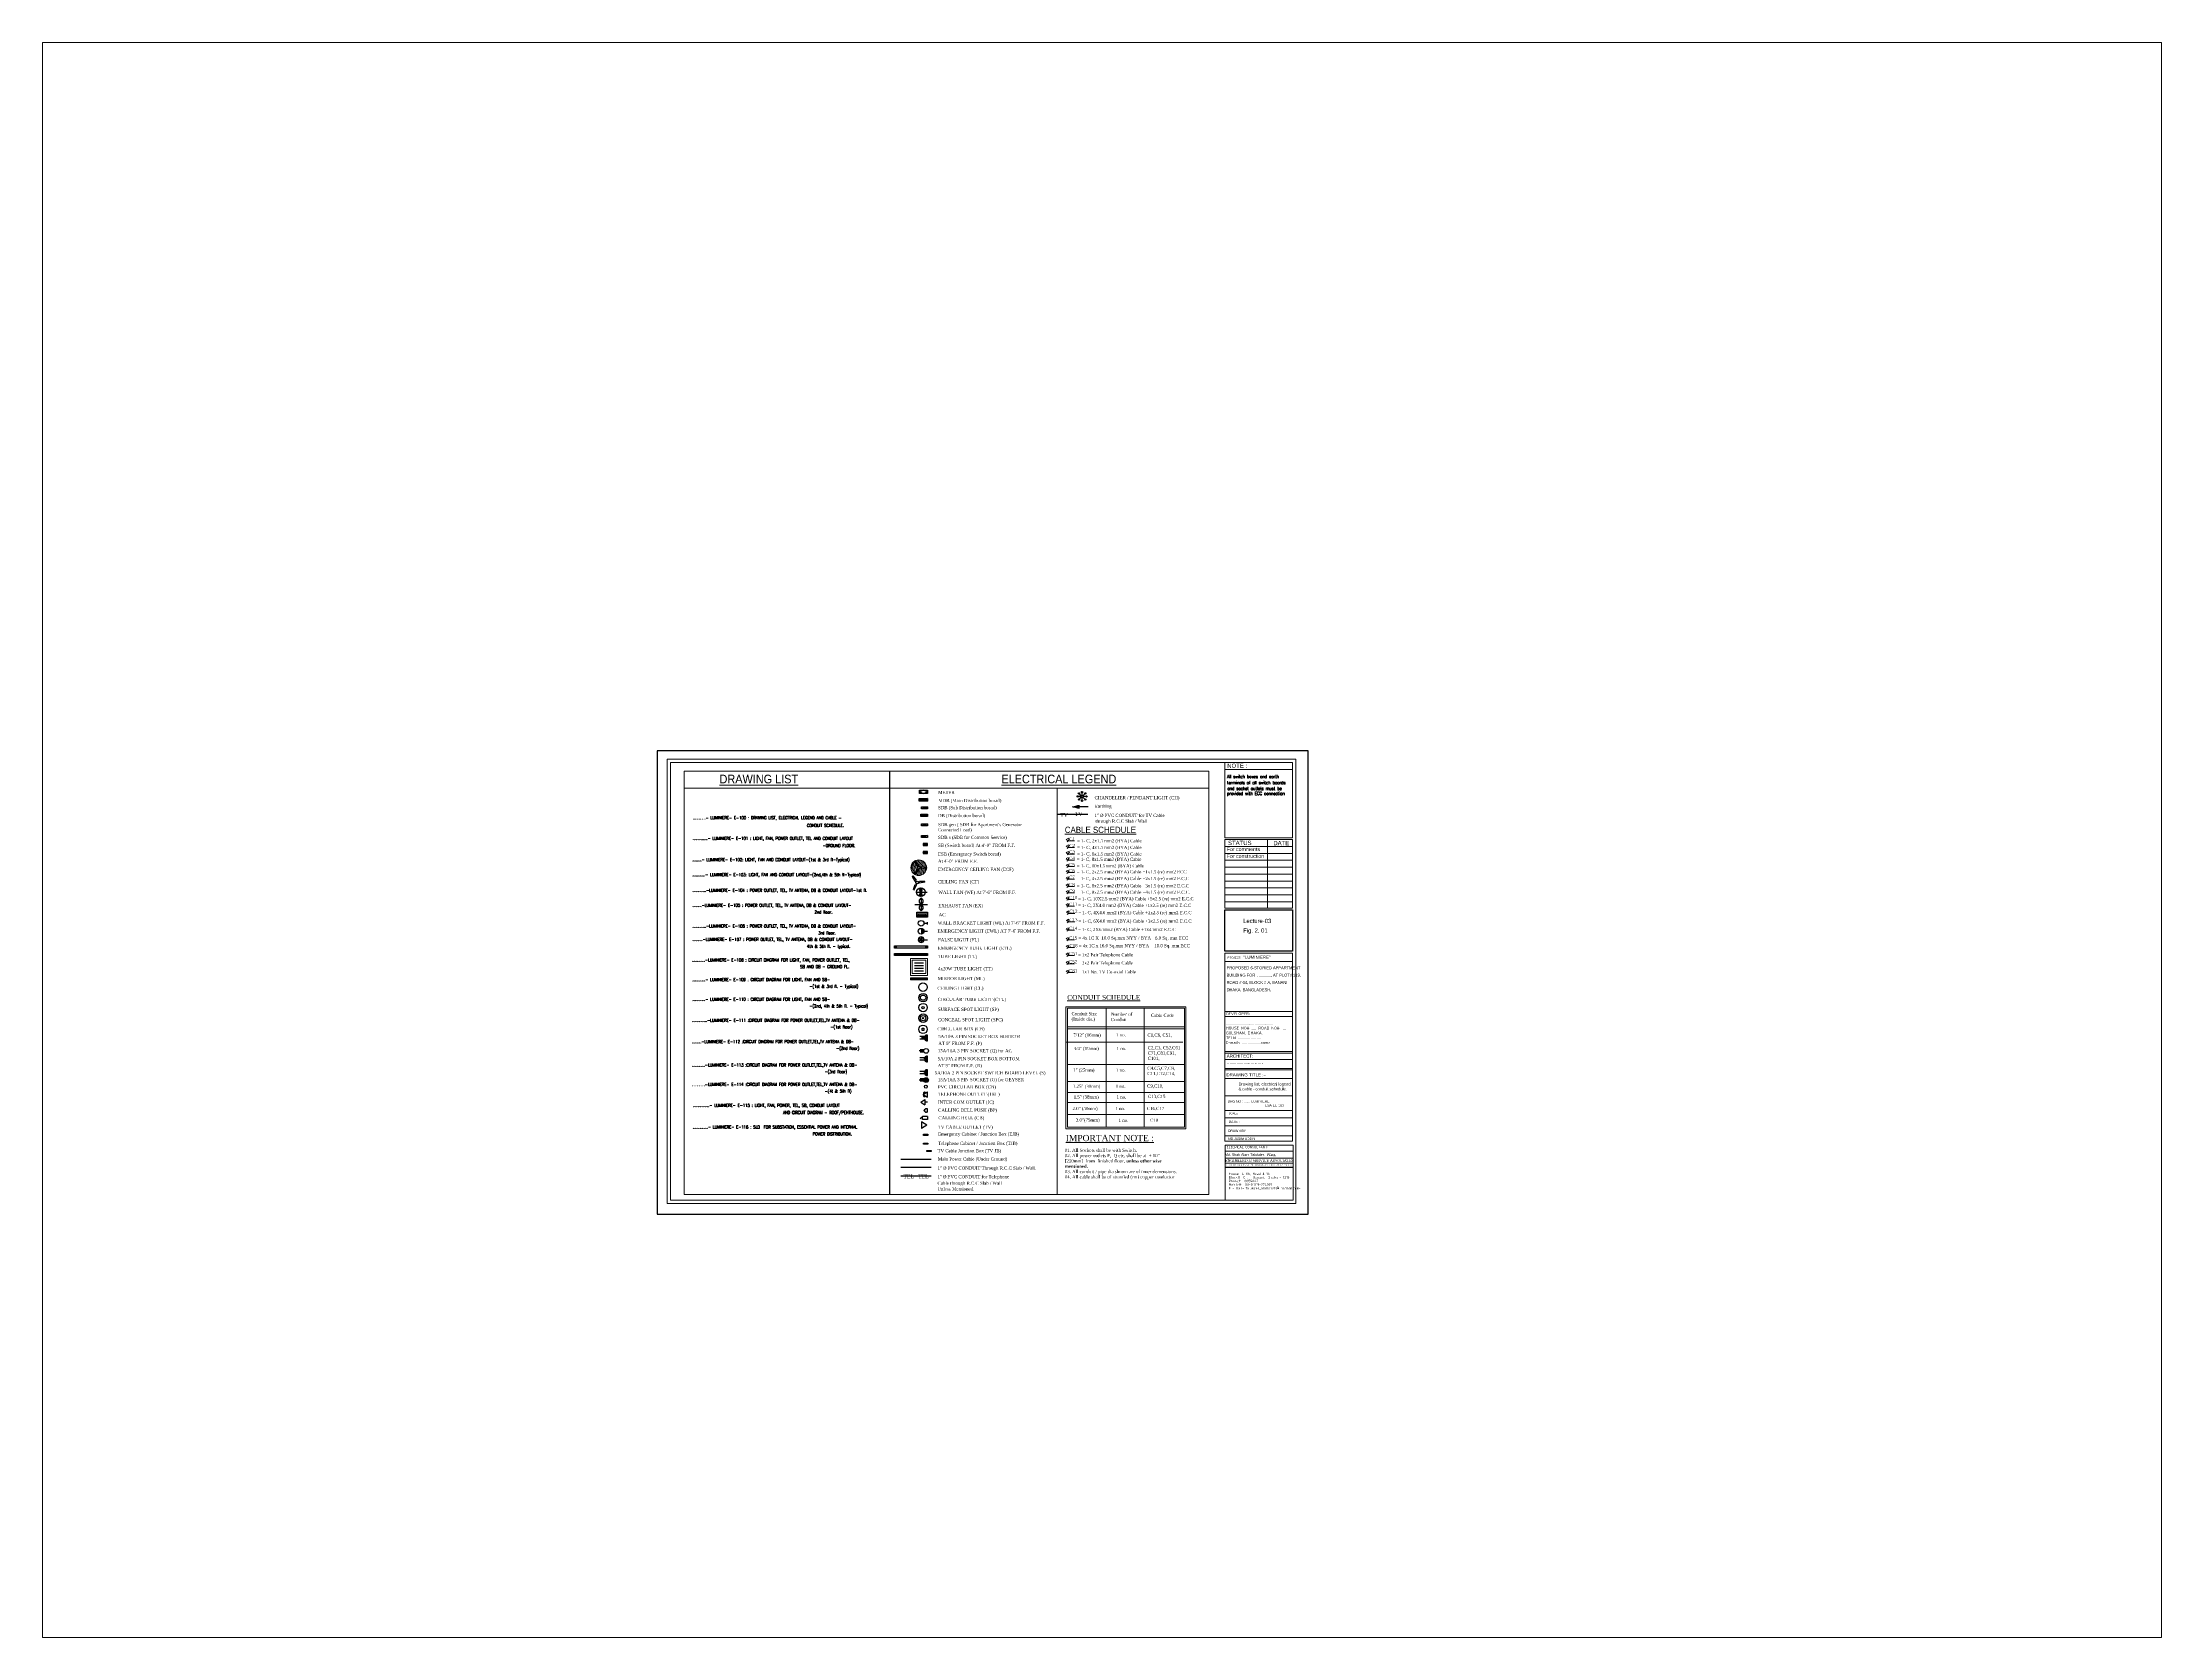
# Paper-space layout 'Layout1' of a CAD drawing. Header units: inches. Extents: x 1.05 to 9.48, y 0.79 to 7.14.
# The model-space entities are those that its viewports show. They can reach past a viewport. Long polylines and large blocks are cut down to what shows.
import ezdxf

# ---------------------------------------------------------------- set-up
doc = ezdxf.new("R2010")
doc.units = ezdxf.units.IN
doc.header["$MEASUREMENT"] = 0
doc.linetypes.add('ACAD_ISO04W100', pattern=[30, 24, -3, 0, -3])
doc.linetypes.add('HIDDEN', pattern=[0.375, 0.25, -0.125])
for name, color, linetype, lineweight in [('E. Fixture', 6, 'Continuous', 25), ('ETEXT', 152, 'Continuous', 15), ('hatch', 8, 'Continuous', 5), ('L-TXT', 4, 'Continuous', 13), ('TITLE', 172, 'Continuous', 15)]:
    doc.layers.add(name, color=color, linetype=linetype, lineweight=lineweight)
doc.layers.add('ELEVATION', color=7, linetype='Continuous')
doc.layers.add('G-FIX', color=4, linetype='Continuous')
doc.styles.add('24IN', font='isocp.shx', dxfattribs={"height": 24})
doc.styles.add('AR', font='arial.ttf')
doc.styles.add('COMIC SANS', font='comic.ttf')
doc.styles.add('JASIM', font='times.ttf')
doc.styles.get("Standard").update_dxf_attribs({"font": 'CENTURY.TTF'})
doc.styles.add('SX', font='simplex.shx')
doc.styles.add('TITEL', font='times.ttf', dxfattribs={"height": 0.5})

# ---------------------------------------------------------------- blocks, each defined once
blk = doc.blocks.new('69582')
at = {"layer": 'hatch'}
for p, q in [((1428.7, -3959.2), (1452.7, -3959.2)), ((1428.7, -3983.2), (1428.7, -3959.2)), ((1431.2, -3961.7), (1450.2, -3961.7)), ((1431.2, -3980.7), (1431.2, -3961.7)), ((1450.2, -3961.7), (1450.2, -3980.7)), ((1452.7, -3959.2), (1452.7, -3983.2)), ((1452.7, -3983.2), (1428.7, -3983.2)), ((1450.2, -3980.7), (1431.2, -3980.7))]:
    blk.add_line(p, q, dxfattribs=at)
blk = doc.blocks.new('2635')
at = {"layer": 'E. Fixture'}
for p, q in [((1426.5, -4199.5), (1422.8, -4199.5)), ((1426.9, -4198.4), (1424.3, -4195.7)), ((1424.3, -4203.2), (1426.9, -4200.5)), ((1428, -4198), (1428, -4194.2)), ((1428, -4204.7), (1428, -4201)), ((1429.1, -4198.4), (1431.7, -4195.7)), ((1431.7, -4203.2), (1429.1, -4200.5)), ((1433.2, -4199.5), (1429.5, -4199.5))]:
    blk.add_line(p, q, dxfattribs=at)
for centre, radius in [((1421.8, -4199.5), 0.938), ((1423.6, -4195.2), 0.938), ((1423.6, -4203.8), 0.938), ((1428, -4199.5), 1.5), ((1428, -4193.3), 0.938), ((1428, -4205.6), 0.938), ((1432.4, -4195.1), 0.938), ((1432.4, -4203.8), 0.938), ((1434.2, -4199.5), 0.938)]:
    blk.add_circle(centre, radius, dxfattribs=at)
blk = doc.blocks.new('E2')
at = {"layer": 'E. Fixture', "color": 252}
for p, q in [((27081.9, -4056.1), (27081.9, -4056.9)), ((27083.5, -4055.8), (27083.5, -4057.3)), ((27085.1, -4055.4), (27085.1, -4057.6)), ((27086.7, -4055), (27086.8, -4058)), ((27088.4, -4054.6), (27088.4, -4058.4)), ((27089.8, -4054.2), (27089.8, -4058.7)), ((27091, -4053.9), (27091.1, -4059)), ((27104.1, -4056.3), (27091.1, -4056.4))]:
    blk.add_line(p, q, dxfattribs=at)
blk = doc.blocks.new('236')
at = {"layer": 'E. Fixture'}
h = blk.add_hatch(dxfattribs=at)
h.set_pattern_fill('ANSI31', color=252, scale=6, angle=90, style=0)
h.paths.add_polyline_path([(27108.8, -3949.1), (27108.8, -3949.9), (27111.9, -3949.9), (27111.9, -3949.1)])
h = blk.add_hatch(dxfattribs=at)
h.set_pattern_fill('ANSI31', color=252, scale=6, angle=90, style=0)
h.paths.add_polyline_path([(27115.1, -3950.7), (27115.1, -3949.9), (27111.9, -3949.9), (27111.9, -3950.7)])
for p, q in [((27115.1, -3949.9), (27108.8, -3949.9)), ((27111.9, -3949.1), (27111.9, -3950.7))]:
    blk.add_line(p, q, dxfattribs=at)
blk.add_lwpolyline([(27108.8, -3949.1), (27115.1, -3949.1), (27115.1, -3950.7), (27108.8, -3950.7)], close=True, dxfattribs=at)
blk = doc.blocks.new('160')
at = {"layer": 'E. Fixture'}
for points in [[(27102.4, -3959.7), (27102.4, -3958.9), (27099.3, -3958.9), (27099.3, -3959.7)], [(27105.6, -3960.5), (27105.6, -3959.7), (27102.4, -3959.7), (27102.4, -3960.5)]]:
    blk.add_hatch(color=3, dxfattribs=at).paths.add_polyline_path(points)
at = {"layer": 'E. Fixture', "color": 3}
for p, q in [((27105.6, -3959.7), (27099.3, -3959.7)), ((27102.4, -3958.9), (27102.4, -3960.5))]:
    blk.add_line(p, q, dxfattribs=at)
blk.add_lwpolyline([(27099.3, -3958.9), (27105.6, -3958.9), (27105.6, -3960.5), (27099.3, -3960.5)], close=True, dxfattribs=at)
blk = doc.blocks.new('169')
at = {"layer": 'E. Fixture'}
for points in [[(27102.4, -3956.6), (27102.4, -3955.8), (27099.3, -3955.8), (27099.3, -3956.6)], [(27105.6, -3957.4), (27105.6, -3956.6), (27102.4, -3956.6), (27102.4, -3957.4)]]:
    blk.add_hatch(color=256, dxfattribs=at).paths.add_polyline_path(points)
for p, q in [((27105.6, -3956.6), (27099.3, -3956.6)), ((27102.4, -3955.8), (27102.4, -3957.4))]:
    blk.add_line(p, q, dxfattribs=at)
blk.add_lwpolyline([(27099.3, -3955.8), (27105.6, -3955.8), (27105.6, -3957.4), (27099.3, -3957.4)], close=True, dxfattribs=at)
blk = doc.blocks.new('10')
at = {"layer": 'E. Fixture'}
blk.add_hatch(color=256, dxfattribs=at).paths.add_polyline_path([(27132.1, -3831.4), (27132.1, -3823.4, 1.138442)])
for p, q in [((27130.5, -3825.7), (27121.5, -3825.7)), ((27130.5, -3829.1), (27121.5, -3829.1)), ((27132.1, -3831.4), (27132.1, -3823.4))]:
    blk.add_line(p, q, dxfattribs=at)
blk.add_arc((27131.6, -3827.4), 4.03, 82.5917, 277.4083, dxfattribs=at)
blk = doc.blocks.new('ty')
at = {"layer": 'E. Fixture'}
for p, q in [((26271.1, -3659.1), (26277.1, -3655.3)), ((26271.1, -3659.1), (26277.1, -3662.8)), ((26277.1, -3662.8), (26277.1, -3655.3))]:
    blk.add_line(p, q, dxfattribs=at)
for centre in [(26272.9, -3656.4), (26272.9, -3661.7)]:
    blk.add_circle(centre, 0.844, dxfattribs=at)
blk.add_arc((26275.5, -3659.1), 4.5, 130.0197, 229.9803, dxfattribs=at)
blk = doc.blocks.new('122')
at = {"layer": 'E. Fixture'}
for p, q in [((27132.2, -3865.8), (27130.9, -3865.8)), ((27132.2, -3870.5), (27130.9, -3870.5)), ((27132.2, -3870.5), (27132.2, -3865.8))]:
    blk.add_line(p, q, dxfattribs=at)
for centre, radius, start, end in [((27127.9, -3868.1), 0.782, 69.6947, 293.2018), ((27130.5, -3868.2), 2.41, 81.8917, 278.1083)]:
    blk.add_arc(centre, radius, start, end, dxfattribs=at)
blk = doc.blocks.new('25')
at = {"layer": 'E. Fixture'}
for p, q in [((27124, -3857.8), (27129.6, -3853.9)), ((27124, -3857.8), (27129.6, -3861.6)), ((27129.6, -3853.9), (27129.6, -3861.6)), ((27133.5, -3857.8), (27129.6, -3857.8))]:
    blk.add_line(p, q, dxfattribs=at)
blk = doc.blocks.new('205')
at = {"layer": 'E. Fixture'}
for p, q in [((27100.6, -3883.8), (27107.9, -3883.8)), ((27100.6, -3883.8), (27100.6, -3888)), ((27100.6, -3888), (27107.9, -3888)), ((27110.9, -3886.8), (27107.9, -3883.8)), ((27107.9, -3888), (27107.9, -3883.8))]:
    blk.add_line(p, q, dxfattribs=at)
blk = doc.blocks.new('05')
at = {"layer": 'E. Fixture'}
blk.add_hatch(color=256, dxfattribs=at).paths.add_polyline_path([(27124.3, -3822.6), (27124.3, -3814.6, 1.138442)])
for p, q in [((27122.7, -3816.8), (27113.7, -3816.8)), ((27124.3, -3822.6), (27124.3, -3814.6)), ((27122.7, -3820.3), (27113.7, -3820.3)), ((27122.7, -3818.6), (27116, -3818.6))]:
    blk.add_line(p, q, dxfattribs=at)
blk.add_arc((27123.8, -3818.6), 4.03, 82.5917, 277.4083, dxfattribs=at)
blk = doc.blocks.new('93')
at = {"layer": 'E. Fixture'}
for radius in [6, 3.68]:
    blk.add_circle((27125.9, -3772.7), radius, dxfattribs=at)
blk = doc.blocks.new('82')
at = {"layer": 'E. Fixture'}
for p, q in [((1444.8, -4136.6), (1444.8, -4146)), ((1452.3, -4141.3), (1444.8, -4136.6)), ((1452.3, -4141.3), (1444.8, -4146))]:
    blk.add_line(p, q, dxfattribs=at)
blk = doc.blocks.new('587')
at = {"layer": 'E. Fixture', "color": 252}
for p, q in [((26784.7, -3106.2), (26792.7, -3106.2)), ((26785.8, -3108.9), (26791.7, -3103.5)), ((26791.6, -3109.1), (26785.9, -3103.4)), ((26788.7, -3110.2), (26788.7, -3102.2))]:
    blk.add_line(p, q, dxfattribs=at)
at = {"layer": 'E. Fixture'}
blk.add_line((26792.7, -3106.2), (26797.7, -3106.2), dxfattribs=at)
blk.add_circle((26788.7, -3106.2), 4, dxfattribs=at)
blk = doc.blocks.new('14')
at = {"layer": 'E. Fixture'}
for p, q in [((26225, -3900.1), (26243, -3900.1)), ((26234, -3909.1), (26234, -3891.1))]:
    blk.add_line(p, q, dxfattribs=at)
for centre, start, end in [((26229.5, -3902.4), 26.564, 153.436), ((26229.5, -3897.9), 206.564, 333.436), ((26238.5, -3902.4), 26.564, 153.436), ((26238.5, -3897.9), 206.564, 333.436)]:
    blk.add_arc(centre, 5.03, start, end, dxfattribs=at)
blk = doc.blocks.new('hr')
at = {"layer": 'E. Fixture'}
blk.add_hatch(color=256, dxfattribs=at).paths.add_polyline_path([(27113.7, -3679.7, 0.372313), (27117.1, -3675.8, 0.372313), (27113.7, -3671.8)])
for p, q in [((27113.7, -3671.8), (27113.7, -3679.7)), ((27117.1, -3675.8), (27122.1, -3675.8))]:
    blk.add_line(p, q, dxfattribs=at)
blk.add_circle((27113.1, -3675.8), 4, dxfattribs=at)
blk = doc.blocks.new('tu')
at = {"layer": 'E. Fixture'}
for p, q in [((27121.1, -3634.4), (27118.3, -3634.4)), ((27133.2, -3634.4), (27121.2, -3634.4)), ((27127.2, -3640.4), (27127.2, -3628.4))]:
    blk.add_line(p, q, dxfattribs=at)
blk.add_circle((27127.2, -3634.4), 6, dxfattribs=at)
for centre, start, end in [((27128.7, -3631.4), 116.564, 243.436), ((27128.7, -3637.4), 116.564, 243.436), ((27125.7, -3631.4), 296.564, 63.436), ((27125.7, -3637.4), 296.564, 63.436)]:
    blk.add_arc(centre, 3.35, start, end, dxfattribs=at)
blk = doc.blocks.new('4o')
at = {"layer": 'E. Fixture'}
h = blk.add_hatch(dxfattribs=at)
h.set_pattern_fill('ANSI31', color=252, scale=10, angle=15, style=0)
h.paths.add_polyline_path([(26565.6, -2786.1), (26559.6, -2786.1), (26559.6, -2789.1), (26565.6, -2789.1)])
at = {"layer": 'E. Fixture', "color": 7}
for p, q in [((26565.6, -2786.1), (26559.6, -2786.1)), ((26559.6, -2786.1), (26559.6, -2789.1)), ((26559.6, -2789.1), (26565.6, -2789.1)), ((26565.6, -2789.1), (26565.6, -2786.1))]:
    blk.add_line(p, q, dxfattribs=at)
blk = doc.blocks.new('t')
at = {"layer": 'E. Fixture'}
blk.add_hatch(color=7, dxfattribs=at).paths.add_polyline_path([(26239.9, -3590.5), (26239.9, -3593.5), (26245.9, -3593.5), (26245.9, -3590.5)])
at = {"layer": 'E. Fixture', "color": 7}
for p, q in [((26239.9, -3590.5), (26239.9, -3593.5)), ((26245.9, -3590.5), (26239.9, -3590.5)), ((26239.9, -3593.5), (26245.9, -3593.5)), ((26245.9, -3593.5), (26245.9, -3590.5))]:
    blk.add_line(p, q, dxfattribs=at)
blk = doc.blocks.new('P')
at = {"layer": 'E. Fixture'}
h = blk.add_hatch(color=256, dxfattribs=at)
h.paths.add_polyline_path([(27134, -3585.8), (27139.8, -3587.6), (27139.8, -3583.9)])
h.paths.add_polyline_path([(27134, -3585.8), (27128.2, -3583.9), (27128.2, -3587.6)])
for p, q in [((27139.8, -3583.9), (27128.2, -3587.6)), ((27128.2, -3583.9), (27139.8, -3587.6))]:
    blk.add_line(p, q, dxfattribs=at)
blk.add_lwpolyline([(27128.2, -3583.9), (27139.8, -3583.9), (27139.8, -3587.6), (27128.2, -3587.6), (27128.2, -3583.9)], dxfattribs=at)
blk = doc.blocks.new('2')
at = {"layer": 'E. Fixture'}
blk.add_hatch(color=256, dxfattribs=at).paths.add_polyline_path([(27131.1, -3604.6), (27131.1, -3606.2), (27140.3, -3606.2), (27140.3, -3604.6)])
blk.add_line((27140.3, -3604.6), (27131.1, -3604.6), dxfattribs=at)
blk.add_lwpolyline([(27131.1, -3603), (27140.3, -3603), (27140.3, -3606.2), (27131.1, -3606.2), (27131.1, -3603)], dxfattribs=at)
blk = doc.blocks.new('S')
at = {"layer": 'E. Fixture'}
for p, q in [((27082.5, -3599), (27095.8, -3589.7)), ((27082.5, -3599), (27083.5, -3600.7)), ((27083.5, -3600.7), (27098.2, -3593.8)), ((27095.8, -3589.7), (27098.2, -3593.8)), ((27100, -3590.1), (27097, -3591.8)), ((27102.5, -3564.5), (27101.4, -3580.7)), ((27106.1, -3580.6), (27101.4, -3580.7)), ((27104.4, -3564.5), (27102.5, -3564.5)), ((27103.5, -3584.1), (27103.5, -3580.7)), ((27104.4, -3564.5), (27106.1, -3580.6)), ((27106.9, -3590.1), (27109.9, -3591.8)), ((27111.1, -3589.7), (27108.7, -3593.8)), ((27123.4, -3600.7), (27108.7, -3593.8)), ((27124.4, -3599), (27111.1, -3589.7)), ((27124.4, -3599), (27123.4, -3600.7))]:
    blk.add_line(p, q, dxfattribs=at)
blk.add_circle((27103.5, -3588.1), 3.94, dxfattribs=at)
blk = doc.blocks.new('L')
at = {"layer": 'E. Fixture'}
for p, q in [((27133.8, -3573.1), (27130.1, -3574.6)), ((27130.1, -3574.6), (27133.8, -3576.1)), ((27137.6, -3574.6), (27133.8, -3573.1)), ((27133.8, -3576.1), (27137.6, -3574.6))]:
    blk.add_line(p, q, dxfattribs=at)
blk.add_lwpolyline([(27130.1, -3573.1), (27137.6, -3573.1), (27137.6, -3576.1), (27130.1, -3576.1), (27130.1, -3573.1)], dxfattribs=at)
blk = doc.blocks.new('C')
at = {"layer": 'E. Fixture'}
blk.add_hatch(color=256, dxfattribs=at).paths.add_polyline_path([(27131.1, -3595.1), (27140.3, -3595.1), (27140.3, -3591.9)])
blk.add_line((27140.3, -3591.9), (27131.1, -3595.1), dxfattribs=at)
blk.add_lwpolyline([(27131.1, -3591.9), (27140.3, -3591.9), (27140.3, -3595.1), (27131.1, -3595.1), (27131.1, -3591.9)], dxfattribs=at)
blk = doc.blocks.new('03')
at = {"layer": 'E. Fixture'}
for radius in [6, 1.78]:
    blk.add_circle((27125.9, -3787.2), radius, dxfattribs=at)
blk = doc.blocks.new('L4')
at = {"layer": 'E. Fixture'}
for radius in [8, 8, 5, 1.17]:
    blk.add_circle((39232.6, 28184.2), radius, dxfattribs=at)
blk = doc.blocks.new('98')
at = {"layer": 'E. Fixture', "lineweight": 5}
h = blk.add_hatch(dxfattribs=at)
h.set_pattern_fill('ANSI31', color=251, scale=20, angle=90, style=0)
h.set_pattern_definition([(135, (24852.4953, 29864.744), (-1.76776695, -1.76776695), [])])
h.paths.add_polyline_path([(39240.9, 28545.3), (39240.9, 28549.2), (39229.6, 28545.3)])
at = {"layer": 'E. Fixture'}
blk.add_line((39240.9, 28549.2), (39229.6, 28545.3), dxfattribs=at)
blk.add_lwpolyline([(39229.6, 28549.2), (39240.9, 28549.2), (39240.9, 28545.3), (39229.6, 28545.3), (39229.6, 28549.2)], dxfattribs=at)
blk = doc.blocks.new('02')
at = {"layer": 'E. Fixture', "lineweight": 5}
h = blk.add_hatch(dxfattribs=at)
h.set_pattern_fill('ANSI31', color=256, scale=20, angle=90, style=0)
h.set_pattern_definition([(135, (24854.75, 29892.603), (-1.76776695, -1.76776695), [])])
h.paths.add_polyline_path([(39229.6, 28526.9), (39229.6, 28523), (39240.9, 28526.9)])
at = {"layer": 'E. Fixture'}
blk.add_line((39240.9, 28526.9), (39229.6, 28523), dxfattribs=at)
blk.add_lwpolyline([(39229.6, 28526.9), (39240.9, 28526.9), (39240.9, 28523), (39229.6, 28523), (39229.6, 28526.9)], dxfattribs=at)

msp = doc.modelspace()

# ---------------------------------------------------------------- hatches: boundary and pattern name
at = {"layer": 'E. Fixture', "true_color": 0x000000}
msp.add_hatch(color=18, dxfattribs=at).paths.add_polyline_path([(-681.5, -309.5, 1), (-690.4, -309.5, 1)])
at = {"layer": 'hatch', "true_color": 0x000000}
h = msp.add_hatch(dxfattribs=at)
h.set_pattern_fill('ANSI31', color=18, scale=18.751579, angle=30, style=0)
h.set_pattern_definition([(75, (-17458.016, 1868.9242), (-2.2640793, 0.6066582), [])])
h.paths.add_polyline_path([(-706.5, 102.1), (-700.6, 93.9), (-702.1, 93), (-701, 91.1, -0.57735), (-697.3, 89), (-695.1, 89), (-695.1, 90.5), (-685, 89.5, 0.549835)])
h.paths.add_polyline_path([(-685, 88.3), (-695.1, 87.5), (-695.1, 89), (-697.3, 89, -0.57735), (-701, 86.9), (-702.1, 85), (-700.9, 84.2), (-706.7, 75.9, 0.549855)])
h.paths.add_polyline_path([(-701, 86.9, -0.266869), (-702.2, 89, -0.26903), (-701, 91.1), (-702.1, 93), (-703.2, 92.4), (-707.6, 101.5, 0.257886), (-714.5, 89, 0.255723), (-707.7, 76.6), (-703.4, 85.8), (-702.1, 85)])

# ---------------------------------------------------------------- linework, layer by layer
at = {"layer": 'DEFPOINTS', "color": 18, "ltscale": 0.5, "true_color": 0x000000}
msp.add_lwpolyline([(-1190.5, -561.1), (31, -561.1), (31, 308.1), (-1190.5, 308.1)], close=True, dxfattribs=at)
at = {"layer": 'E. Fixture', "color": 18, "linetype": 'ACAD_ISO04W100', "ltscale": 2, "true_color": 0x000000}
for p, q in [((-382.2, 189), (-439.3, 189)), ((-676.3, -489.9), (-733.5, -489.9))]:
    msp.add_line(p, q, dxfattribs=at)
at = {"layer": 'E. Fixture', "color": 18, "true_color": 0x000000}
for p, q in [((-703.3, 5.5), (-683.3, 5.5)), ((-703.3, -3.6), (-703.3, 5.5)), ((-683.3, 1.6), (-703.3, 1.6)), ((-700.3, -3.6), (-700.3, 1.6)), ((-696.8, -3.6), (-696.8, 1.6)), ((-693.4, -3.6), (-693.4, 1.6)), ((-689.9, -3.6), (-689.9, 1.6)), ((-686.5, -3.6), (-686.5, 1.6)), ((-683.3, 5.5), (-683.3, -3.6)), ((-683.3, -1.1), (-703.3, -1.1)), ((-683.3, -3.6), (-703.3, -3.6)), ((-690, -15.3), (-683.3, -15.3)), ((-683.3, -17.5), (-683.3, -13.5)), ((-741.3, -73.5), (-687.3, -73.5)), ((-741.3, -73.6), (-687.3, -73.6)), ((-741.3, -73.7), (-687.3, -73.7)), ((-741.3, -73.7), (-687.3, -73.7)), ((-741.3, -73.9), (-687.3, -73.9)), ((-741.3, -74), (-687.3, -74)), ((-741.3, -74.1), (-687.3, -74.1)), ((-741.3, -74.1), (-687.3, -74.1)), ((-741.3, -74.2), (-687.3, -74.2)), ((-741.3, -74.2), (-687.3, -74.2)), ((-711.3, -119.1), (-687.3, -119.1)), ((-711.3, -119.1), (-687.3, -119.1)), ((-711.3, -119.2), (-687.3, -119.2)), ((-711.3, -119.3), (-687.3, -119.3)), ((-708, -89.7), (-690.6, -89.7)), ((-708, -94.3), (-690.6, -94.3)), ((-708, -99.6), (-690.6, -99.6)), ((-708, -104.3), (-690.6, -104.3)), ((-711.3, -119.4), (-687.3, -119.4)), ((-711.3, -119.5), (-687.3, -119.5)), ((-711.3, -119.6), (-687.3, -119.6)), ((-711.3, -119.7), (-687.3, -119.7)), ((-711.3, -119.7), (-687.3, -119.7)), ((-711.3, -119.7), (-687.3, -119.7)), ((-690.4, -254.8), (-699.2, -254.8)), ((-689.8, -252.5), (-696.8, -252.5)), ((-689.8, -257.1), (-696.8, -257.1)), ((-690.4, -309.5), (-699.2, -309.5)), ((-689.8, -307.2), (-696.8, -307.2)), ((-689.8, -311.8), (-696.8, -311.8))]:
    msp.add_line(p, q, dxfattribs=at)
at = {"layer": 'E. Fixture', "color": 18, "linetype": 'HIDDEN', "ltscale": 55, "true_color": 0x000000}
for p, q in [((-676.3, -458.6), (-733.5, -458.6)), ((-676.3, -473.4), (-733.5, -473.4))]:
    msp.add_line(p, q, dxfattribs=at)
at = {"layer": 'E. Fixture', "color": 18, "true_color": 0x000000}
for points in [[(-745.3, -57.9), (-683.3, -57.9), (-683.3, -61.9), (-745.3, -61.9), (-745.3, -57.9)], [(-745.3, -71.9), (-683.3, -71.9), (-683.3, -75.9), (-745.3, -75.9), (-745.3, -71.9)]]:
    msp.add_lwpolyline(points, dxfattribs=at)
msp.add_lwpolyline([(-693.6, -212.3), (-690, -212.3), (-690, -216.4), (-693.6, -216.4)], close=True, dxfattribs=at)
for centre, radius in [((-695.3, -15.3), 5.33), ((-691.8, -135.3), 8), ((-691.8, -214.3), 8), ((-686, -254.8), 4.46), ((-686, -309.5), 4.46), ((-686.4, -321.9), 2.67)]:
    msp.add_circle(centre, radius, dxfattribs=at)
at = {"layer": 'ELEVATION', "color": 18, "linetype": 'Continuous', "ltscale": 0.5, "true_color": 0x000000}
msp.add_lwpolyline([(1.6, 9.9), (1.6, -67.9), (-125.2, -67.9), (-125.2, 9.9), (1.6, 9.9)], dxfattribs=at)
at = {"layer": 'ETEXT', "color": 18, "true_color": 0x000000}
for p, q in [((-422.9, 142.1), (-418.8, 144.2)), ((-422.9, 129.6), (-418.8, 131.7)), ((-422.9, 117.4), (-418.8, 119.5)), ((-419.3, 139.3), (-407.2, 139.3)), ((-419.3, 126.8), (-407.2, 126.8)), ((-423.2, 106), (-419.1, 108)), ((-423.2, 93.9), (-419.1, 95.9)), ((-423.2, 82.6), (-419.1, 84.6)), ((-419.6, 103.1), (-407.5, 103.1)), ((-419.6, 91.1), (-407.5, 91.1)), ((-419.6, 79.7), (-407.5, 79.7)), ((-419.3, 114.6), (-407.2, 114.6)), ((-423.2, 70), (-419.1, 72)), ((-423.2, 56.5), (-419.1, 58.6)), ((-423.2, 44.4), (-419.1, 46.4)), ((-419.6, 67.2), (-407.5, 67.2)), ((-419.6, 53.7), (-407.5, 53.7)), ((-419.6, 41.6), (-407.5, 41.6)), ((-423.2, 32.4), (-419.1, 34.4)), ((-423.2, 19.6), (-419.1, 21.6)), ((-422.6, 5.8), (-418.5, 7.8)), ((-419.6, 29.5), (-407.5, 29.5)), ((-419.6, 16.8), (-407.5, 16.8)), ((-419, 3), (-407, 3)), ((-423.2, -25.6), (-419.1, -23.6)), ((-422.6, -9.8), (-418.5, -7.8)), ((-419.6, -28.4), (-407.5, -28.4)), ((-419, -12.6), (-407, -12.6)), ((-423.2, -43.8), (-419.1, -41.8)), ((-423.2, -58.2), (-419.1, -56.2)), ((-423.2, -73), (-419.1, -71)), ((-419.6, -46.6), (-407.5, -46.6)), ((-419.6, -61), (-407.5, -61)), ((-419.6, -75.8), (-407.5, -75.8)), ((-423.2, -88.3), (-419.1, -86.2)), ((-423.2, -105.1), (-419.1, -103)), ((-419.6, -91.1), (-407.5, -91.1)), ((-419.6, -107.9), (-407.5, -107.9))]:
    msp.add_line(p, q, dxfattribs=at)
for centre, radius, start, end in [((-413.8, 150), 12, 220.8922, 242.8025), ((-413.8, 137.5), 12, 220.8922, 242.8025), ((-423, 142.1), 4.7, 288.7224, 25.5787), ((-423, 129.7), 4.7, 288.7224, 25.5787), ((-423, 117.5), 4.7, 288.7224, 25.5787), ((-414.1, 113.8), 12, 220.8922, 242.8025), ((-414.1, 101.8), 12, 220.8922, 242.8025), ((-414.1, 90.4), 12, 220.8922, 242.8025), ((-413.8, 125.3), 12, 220.8922, 242.8025), ((-423.3, 106), 4.7, 288.7224, 25.5787), ((-423.3, 93.9), 4.7, 288.7224, 25.5787), ((-423.3, 82.6), 4.7, 288.7224, 25.5787), ((-414.1, 77.9), 12, 220.8922, 242.8025), ((-414.1, 64.4), 12, 220.8922, 242.8025), ((-414.1, 52.3), 12, 220.8922, 242.8025), ((-423.3, 70), 4.7, 288.7224, 25.5787), ((-423.3, 56.5), 4.7, 288.7224, 25.5787), ((-423.3, 44.4), 4.7, 288.7224, 25.5787), ((-414.1, 40.2), 12, 220.8922, 242.8025), ((-414.1, 27.5), 12, 220.8922, 242.8025), ((-413.5, 13.7), 12, 220.8922, 242.8025), ((-423.3, 32.4), 4.7, 288.7224, 25.5787), ((-423.3, 19.6), 4.7, 288.7224, 25.5787), ((-422.7, 5.8), 4.7, 288.7224, 25.5787), ((-414.1, -17.7), 12, 220.8922, 242.8025), ((-413.5, -1.9), 12, 220.8922, 242.8025), ((-423.3, -25.6), 4.7, 288.7224, 25.5787), ((-422.7, -9.8), 4.7, 288.7224, 25.5787), ((-414.1, -35.9), 12, 220.8922, 242.8025), ((-414.1, -50.3), 12, 220.8922, 242.8025), ((-414.1, -65.1), 12, 220.8922, 242.8025), ((-423.3, -43.8), 4.7, 288.7224, 25.5787), ((-423.3, -58.2), 4.7, 288.7224, 25.5787), ((-423.3, -73), 4.7, 288.7224, 25.5787), ((-414.1, -80.4), 12, 220.8922, 242.8025), ((-414.1, -97.2), 12, 220.8922, 242.8025), ((-423.3, -88.3), 4.7, 288.7224, 25.5787), ((-423.3, -105.1), 4.7, 288.7224, 25.5787)]:
    msp.add_arc(centre, radius, start, end, dxfattribs=at)
at = {"layer": 'G-FIX', "color": 18, "true_color": 0x000000}
msp.add_line((-754.8, 270.2), (-754.8, -524.2), dxfattribs=at)
at = {"layer": 'hatch', "color": 18, "true_color": 0x000000}
for points in [[(-745.3, -57.9), (-741.3, -57.9), (-741.3, -61.9), (-745.3, -61.9)], [(-745.3, -71.9), (-741.3, -71.9), (-741.3, -75.9), (-745.3, -75.9)], [(-744.9, -58.2), (-741.6, -58.2), (-741.6, -61.6), (-744.9, -61.6)], [(-744.9, -72.2), (-741.6, -72.2), (-741.6, -75.5), (-744.9, -75.5)], [(-744.6, -58.6), (-741.9, -58.6), (-741.9, -61.2), (-744.6, -61.2)], [(-744.6, -72.5), (-741.9, -72.5), (-741.9, -75.2), (-744.6, -75.2)], [(-744.3, -58.9), (-742.3, -58.9), (-742.3, -60.9), (-744.3, -60.9)], [(-744.3, -72.9), (-742.3, -72.9), (-742.3, -74.9), (-744.3, -74.9)], [(-743.9, -59.2), (-742.6, -59.2), (-742.6, -60.6), (-743.9, -60.6)], [(-743.9, -73.2), (-742.6, -73.2), (-742.6, -74.5), (-743.9, -74.5)], [(-743.6, -59.6), (-742.9, -59.6), (-742.9, -60.2), (-743.6, -60.2)], [(-743.6, -73.5), (-742.9, -73.5), (-742.9, -74.2), (-743.6, -74.2)], [(-683.3, -57.9), (-687.3, -57.9), (-687.3, -61.9), (-683.3, -61.9)], [(-683.3, -71.9), (-687.3, -71.9), (-687.3, -75.9), (-683.3, -75.9)], [(-683.6, -58.2), (-687, -58.2), (-687, -61.6), (-683.6, -61.6)], [(-683.6, -72.2), (-687, -72.2), (-687, -75.5), (-683.6, -75.5)], [(-684, -58.6), (-686.6, -58.6), (-686.6, -61.2), (-684, -61.2)], [(-684, -72.5), (-686.6, -72.5), (-686.6, -75.2), (-684, -75.2)], [(-684.3, -58.9), (-686.3, -58.9), (-686.3, -60.9), (-684.3, -60.9)], [(-684.3, -72.9), (-686.3, -72.9), (-686.3, -74.9), (-684.3, -74.9)], [(-684.6, -59.2), (-686, -59.2), (-686, -60.6), (-684.6, -60.6)], [(-684.6, -73.2), (-686, -73.2), (-686, -74.5), (-684.6, -74.5)], [(-685, -59.6), (-685.6, -59.6), (-685.6, -60.2), (-685, -60.2)], [(-685, -73.5), (-685.6, -73.5), (-685.6, -74.2), (-685, -74.2)], [(-715.3, -117.4), (-711.3, -117.4), (-711.3, -121.4), (-715.3, -121.4)], [(-715, -117.7), (-711.6, -117.7), (-711.6, -121.1), (-715, -121.1)], [(-714.6, -118.1), (-712, -118.1), (-712, -120.7), (-714.6, -120.7)], [(-714.3, -118.4), (-712.3, -118.4), (-712.3, -120.4), (-714.3, -120.4)], [(-714, -118.7), (-712.6, -118.7), (-712.6, -120.1), (-714, -120.1)], [(-713.6, -119.1), (-713, -119.1), (-713, -119.7), (-713.6, -119.7)], [(-683.3, -117.4), (-687.3, -117.4), (-687.3, -121.4), (-683.3, -121.4)], [(-683.6, -117.7), (-687, -117.7), (-687, -121.1), (-683.6, -121.1)], [(-684, -118.1), (-686.6, -118.1), (-686.6, -120.7), (-684, -120.7)], [(-684.3, -118.4), (-686.3, -118.4), (-686.3, -120.4), (-684.3, -120.4)], [(-684.6, -118.7), (-686, -118.7), (-686, -120.1), (-684.6, -120.1)], [(-685, -119.1), (-685.6, -119.1), (-685.6, -119.7), (-685, -119.7)]]:
    msp.add_lwpolyline(points, close=True, dxfattribs=at)
msp.add_lwpolyline([(-715.3, -117.4), (-683.3, -117.4), (-683.3, -121.4), (-715.3, -121.4), (-715.3, -117.4)], dxfattribs=at)
msp.add_circle((-699.8, 89), 14.7, dxfattribs=at)
at = {"layer": 'L-TXT', "color": 18, "true_color": 0x000000}
for p, q in [((-1140.1, 238.1), (-155.5, 238.1)), ((-440, 238.1), (-440, -523.5)), ((-347.8, -174.9), (-347.8, -397.8)), ((-276.7, -174.9), (-276.7, -397.8)), ((-423.4, -238.3), (-203.9, -238.3)), ((-420.8, -209.4), (-201.3, -209.4)), ((-420.8, -213.1), (-201.3, -213.1)), ((-421.4, -312), (-201.9, -312)), ((-420.8, -280.1), (-201.3, -280.1)), ((-420.3, -332.6), (-200.8, -332.6)), ((-420.3, -351.9), (-200.8, -351.9)), ((-420.3, -373.9), (-200.8, -373.9))]:
    msp.add_line(p, q, dxfattribs=at)
for points in [[(-155.5, 270.2), (-1140.1, 270.2), (-1140.1, -524.2), (-155.5, -524.2)], [(-423.8, -171.9), (-198.3, -171.9), (-198.3, -400.8), (-423.8, -400.8)], [(-420.8, -174.9), (-201.3, -174.9), (-201.3, -397.8), (-420.8, -397.8)]]:
    msp.add_lwpolyline(points, close=True, dxfattribs=at)
at = {"layer": 'TITLE', "color": 18, "linetype": 'ByBlock', "true_color": 0x000000}
for p, q in [((-125.2, 273.3), (1.6, 273.3)), ((-125.2, 128.9), (1.6, 128.9)), ((-45.1, 141.8), (-45.1, 13.2)), ((-125.2, 115.9), (1.6, 115.9)), ((-125.2, 102.9), (1.6, 102.9)), ((-125.2, 89.9), (1.6, 89.9)), ((-125.2, 76.9), (1.6, 76.9)), ((-125.2, 64), (1.6, 64)), ((-125.2, 51), (1.6, 51)), ((-125.2, 38), (1.6, 38)), ((-125.2, 25), (1.6, 25)), ((-125.2, -87.3), (1.6, -87.3)), ((-125.2, -190.3), (1.6, -190.3)), ((-125.2, -271.2), (1.6, -271.2)), ((-125.2, -290.4), (1.6, -290.4)), ((-125.2, -306.4), (1.6, -306.4)), ((-125.2, -339.2), (1.6, -339.2)), ((-125.2, -366.7), (1.6, -366.7)), ((-125.2, -380.5), (1.6, -380.5)), ((-125.2, -380.5), (-28.9, -380.5)), ((-96.2, -395.1), (1.6, -395.1)), ((-124.8, -414.1), (2, -414.1)), ((-124.9, -442.7), (2.8, -442.7)), ((-124.9, -456.3), (2.8, -456.3))]:
    msp.add_line(p, q, dxfattribs=at)
at = {"layer": 'TITLE', "color": 18, "true_color": 0x000000}
for p, q in [((-124.9, -456.3), (2.8, -456.3)), ((-124.9, -456.3), (2.8, -456.3)), ((-124.9, -456.3), (2.8, -456.3)), ((-124.9, -465.6), (2.8, -465.6)), ((-124.9, -465.6), (2.8, -465.6)), ((-124.9, -473.2), (2.8, -473.2)), ((-124.9, -473.2), (2.8, -473.2)), ((-124.9, -473.7), (2.8, -473.7)), ((-124.9, -473.9), (2.8, -473.9)), ((-124.5, -456.3), (2.8, -456.3))]:
    msp.add_line(p, q, dxfattribs=at)
at = {"layer": 'TITLE', "color": 18, "linetype": 'ByBlock', "true_color": 0x000000}
for points in [[(-1172.1, 292.7), (8.1, 292.7), (8.1, -541.3), (-1172.1, -541.3)], [(1.6, 141.8), (1.6, 13.2), (-125.2, 13.2), (-125.2, 141.8)], [(1.6, -395.1), (-125.2, -395.1), (-125.2, -71.3), (1.6, -71.3)], [(1.6, -180.8), (1.6, -255.9), (-125.2, -255.9), (-125.2, -180.8)], [(1.6, -259.2), (1.6, -288.1), (-125.2, -288.1), (-125.2, -259.2)], [(1.6, -424.2), (1.6, -395.1), (-125.2, -395.1), (-125.2, -424.2)]]:
    msp.add_lwpolyline(points, close=True, dxfattribs=at)
for points in [[(1.6, 286.2), (-1165.6, 286.2), (-1165.6, -534.8), (2.8, -534.8), (2.8, -431.4), (-124.9, -431.4), (-124.9, -534.4)], [(-125.2, 286.2), (-125.2, 145.2), (1.6, 145.2), (1.6, 286.2)]]:
    msp.add_lwpolyline(points, dxfattribs=at)

# ---------------------------------------------------------------- block references
at = {"layer": 'E. Fixture', "color": 18, "true_color": 0x000000}
for name, p, xscale, yscale, zscale in [('P', (-36872.7, 4998), 1.33344560569094, 1.333445605687302, 1.333445605689528), ('L', (-54963, 7381.1), 2.00016840853641, 2.000168408532772, 2.000168408534291), ('C', (-33845.4, 4592.2), 1.22187500000291, 1.22187500000291, 1.221875), ('2635', (-2297.4, 5822.5), 1.33344560569094, 1.333445605687302, 1.333445605689528), ('2', (-36873.5, 4994), 1.33344560569094, 1.333445605687302, 1.333445605689528), ('t', (-35680.8, 4922.1), 1.33344560569094, 1.333445605687302, 1.333445605689528), ('4o', (-36107.1, 3834.7), 1.33344560569094, 1.333445605687302, 1.333445605689528), ('hr', (-36849.2, 4871.3), 1.33344560569094, 1.333445605687302, 1.333445605689528), ('93', (-36862.6, 4875.8), 1.33344560569094, 1.333445605687302, 1.333445605689528), ('03', (-36862.6, 4876.5), 1.33344560569094, 1.333445605687302, 1.333445605689528), ('05', (-36852.2, 4861.5), 1.33344560569094, 1.333445605687302, 1.333445605689528), ('10', (-36862.6, 4833.6), 1.33344560569094, 1.333445605687302, 1.333445605689528), ('10', (-36862.6, 4808.2), 1.33344560569094, 1.333445605687302, 1.333445605689528), ('25', (-36864.4, 4793.1), 1.33344560569094, 1.333445605687302, 1.333445605689528), ('ty', (-35722.3, 4542.6), 1.33344560569094, 1.333445605687302, 1.333445605689528), ('205', (35453.9, 4800.9), -1.33344560569094, 1.333445605687302, 1.333445605689528), ('82', (-2621.2, 5128.1), 1.33344560569094, 1.333445605687302, 1.333445605689528), ('122', (-36862.6, 4791.5), 1.33344560569094, 1.333445605687302, 1.333445605689528), ('236', (-36839.2, 4854.7), 1.33344560569094, 1.333445605687302, 1.333445605689528), ('169', (-36826.6, 4846.9), 1.33344560569094, 1.333445605687302, 1.333445605689528), ('160', (-36820, 4837.3), 1.33344560569094, 1.333445605687302, 1.333445605689528)]:
    msp.add_blockref(name, p, dxfattribs=dict(at, xscale=xscale, yscale=yscale, zscale=zscale))
for name, p, xscale, yscale, zscale, rotation in [('E2', (-36520.3, 5635.5), 1.333445605692737, 1.333445605687302, 1.333445605689528, 359.9632155532287), ('S', (-16518.8, -6375.5), 0.6250526276671043, 0.6250526276671735, 0.6250526276669662, 29.76887881914298), ('S', (13715.9, -9111), 0.6250526276705225, 0.6250526276671735, 0.6250526276669662, 155.0800922591944), ('tu', (35476.9, -4803.3), 1.33344560569094, 1.333445605687302, 1.333445605689528, 180), ('14', (4505.4, 35001.6), 1.333445605687302, 1.333445605687302, 1.333445605689528, 270), ('587', (-36416.6, -4188), -1.33344560569094, 1.333445605687302, 1.333445605689528, 180)]:
    msp.add_blockref(name, p, dxfattribs=dict(at, xscale=xscale, yscale=yscale, zscale=zscale, rotation=rotation))
for name, p in [('98', (-39924.2, -28378)), ('02', (-39924.2, -28377.6)), ('L4', (-39924.2, -28377.6))]:
    msp.add_blockref(name, p, dxfattribs=at)
at = {"layer": 'hatch', "color": 18, "true_color": 0x000000, "xscale": 1.33344560569094, "yscale": 1.333445605687302, "zscale": 1.333445605689528}
msp.add_blockref('69582', (-2620.4, 5198.3), dxfattribs=at)

# ---------------------------------------------------------------- texts
at = {"layer": 'ETEXT', "color": 18, "true_color": 0x000000}
for s, height, style, width, p in [('%%uDRAWING LIST', 16.242, 'AR', 0.9, (-1073.6, 247.3)), ('%%UELECTRICAL LEGEND', 16.242, 'AR', 0.9, (-544.7, 247.4)), ('All switch boxes and earth  ', 6, 'SX', 0.85, (-121.2, 257.1)), ('terminals of all switch boards', 6, 'SX', 0.85, (-121.2, 245.6)), ('and socket outlets must be ', 6, 'SX', 0.85, (-120.5, 234.7)), ('provided with ECC connection', 6, 'SX', 0.85, (-121.2, 225.4)), ('...........- LUMINIERE- E-100 : DRAWING LIST, ELECTRICAL LEGEND AND CABLE -', 5.66, 'SX', 0.85, (-1123.7, 179.8)), ('                                                                  CONDUIT SCHEDULE.', 5.66, 'SX', 0.85, (-1146.2, 165.6)), ('%%UCABLE SCHEDULE', 11.812, 'AR', 0.9, (-425.7, 154.2)), ('.............- LUMINIERE- E-101 : LIGHT, FAN, POWER OUTLET, TEL AND CONDUIT LAYOUT ', 5.66, 'SX', 0.85, (-1124.2, 141.2)), ('                                             -GROUND FLOOR.', 5.66, 'SX', 0.85, (-1041.5, 127.8)), ('........- LUMINIERE- E-102: LIGHT, FAN AND CONDUIT LAYOUT-(1st & 3rd fl-Typical)', 5.66, 'SX', 0.85, (-1124.6, 101.3)), ('...........- LUMINIERE- E-103: LIGHT, FAN AND CONDUIT LAYOUT-(2nd,4th & 5th fl-Typical)', 5.66, 'SX', 0.85, (-1124.6, 72.9)), ('............-LUMINIERE- E-104 : POWER OUTLET, TEL, TV ANTENA, DB & CONDUIT LAYOUT-1st fl.', 5.66, 'SX', 0.85, (-1124.8, 43.9)), ('........-LUMINIERE- E-105 : POWER OUTLET, TEL, TV ANTENA, DB & CONDUIT LAYOUT-', 5.66, 'SX', 0.85, (-1124.8, 15.7)), ('                                                                2nd floor.', 5.66, 'SX', 0.85, (-1124.8, 3)), ('............-LUMINIERE- E-106 : POWER OUTLET, TEL, TV ANTENA, DB & CONDUIT LAYOUT-', 5.66, 'SX', 0.85, (-1124.8, -23.4)), ('                                                                  3rd floor.', 5.66, 'SX', 0.85, (-1124.8, -36.1)), ('.........-LUMINIERE- E-107 : POWER OUTLET, TEL, TV ANTENA, DB & CONDUIT LAYOUT-', 5.66, 'SX', 0.85, (-1124.8, -48.4)), ('                                                            4th & 5th fl. - typical.', 5.66, 'SX', 0.85, (-1124.8, -61.1)), ('...........-LUMINIERE- E-108 : CIRCUIT DIAGRAM FOR LIGHT, FAN, POWER OUTLET, TEL, ', 5.66, 'SX', 0.85, (-1125, -87)), ('...........- LUMINIERE- E-109 : CIRCUIT DIAGRAM FOR LIGHT, FAN AND SB-', 5.66, 'SX', 0.85, (-1124.4, -123.7)), ('                                  SB AND DB - GROUND FL.', 5.66, 'SX', 0.85, (-1044.4, -99.5)), ('...........- LUMINIERE- E-110 : CIRCUIT DIAGRAM FOR LIGHT, FAN AND SB-', 5.66, 'SX', 0.85, (-1124.4, -160.7)), ('-(1st & 3rd fl. - Typical)', 5.66, 'SX', 0.85, (-904.9, -136.4)), ('.............-LUMINIERE- E-111 :CIRCUIT DIAGRAM FOR POWER OUTLET,TEL,TV ANTENA & DB-', 5.66, 'SX', 0.85, (-1125.1, -200)), ('-(2nd, 4th & 5th fl. - Typical)', 5.66, 'SX', 0.85, (-904.9, -173.4)), ('........-LUMINIERE- E-112 :CIRCUIT DIAGRAM FOR POWER OUTLET,TEL,TV ANTENA & DB-', 5.66, 'SX', 0.85, (-1125.1, -240)), ('           -(1st floor)', 5.66, 'SX', 0.85, (-904.9, -212.5)), ('              -(2nd floor)', 5.66, 'SX', 0.85, (-904.9, -252.5)), ('...........-LUMINIERE- E-113 :CIRCUIT DIAGRAM FOR POWER OUTLET,TEL,TV ANTENA & DB-', 5.66, 'SX', 0.85, (-1125.1, -284.1)), ('...........-LUMINIERE- E-114 :CIRCUIT DIAGRAM FOR POWER OUTLET,TEL,TV ANTENA & DB-', 5.66, 'SX', 0.85, (-1125.1, -320.6)), ('        -(3rd floor)', 5.66, 'SX', 0.85, (-904.9, -296.6)), ('..............- LUMINIERE- E-115 : LIGHT, FAN, POWER, TEL, SB, CONDUIT LAYOUT ', 5.66, 'SX', 0.85, (-1123.2, -359.8)), ('        -(4t & 5th fl)', 5.66, 'SX', 0.85, (-904.9, -333.1)), ('.............- LUMINIERE- E-116 : SLD  FOR SUBSTATION, ESSENTIAL POWER AND INTERNAL', 5.66, 'SX', 0.85, (-1123.8, -400.5)), ('                     AND CIRCUIT DIAGRAM - ROOF/PENTHOUSE.', 5.66, 'SX', 0.85, (-1029.8, -373.2)), ('                                     POWER DISTRIBUTION.', 5.66, 'SX', 0.85, (-1031.4, -413.4))]:
    msp.add_text(s, height=height, dxfattribs=dict(at, style=style, width=width)).set_placement(p)
for s, height, p in [('METER', 6, (-663.4, 227.2)), ('SDB (Sub Distribution borad)', 6, (-663.6, 198.8)), ('MDB (Main Distribution borad)', 6, (-663, 212.1)), ('CHANDELIER / PENDANT LIGHT (CH)', 6, (-369.8, 217.4)), ('Earthing', 6, (-369.5, 201.6)), ('DB (Distribution borad)', 6, (-663.6, 183.9)), ('Connected Load)', 6, (-663.6, 157.1)), ("SDB gen ( SDB for Apartment's Generator ", 6, (-663.6, 167)), ('TV', 7, (-434.2, 184.5)), ('TV', 7, (-406.8, 186.2)), ("1'' %%C PVC CONDUIT for TV Cable", 6, (-369.9, 184.2)), ('through R.C.C Slab / Wall ', 6, (-368.2, 173.5)), ('SDB s (SDB for Common Service)', 6, (-663.6, 142.9)), ('SB (Switch borad) At 4\'-0" FROM F.F.', 6, (-663.6, 128.1)), ('C1', 6, (-417.4, 140.1)), ('C2', 6, (-417.4, 127.6)), ('C3', 6, (-417.4, 115.4)), ('= 1- C, 2x1.5 mm2 (BYA) Cable', 6, (-402.8, 136.5)), ('= 1- C, 4x1.5 mm2 (BYA) Cable', 6, (-402.8, 124)), ('At 4\'-0" FROM F.F.', 6, (-663.6, 98.4)), ('ESB (Emergency Switch borad) ', 6, (-663.6, 111.7)), ('EMERGENCY CEILING FAN (ECF)', 6, (-663.6, 82.8)), ('C4', 6, (-417.7, 103.9)), ('C5', 6, (-417.7, 91.9)), ('C6', 6, (-417.7, 80.6)), ('= 1- C, 8x1.5 mm2 (BYA) Cable', 6, (-403.2, 101.7)), ('= 1- C, 10x1.5 mm2 (BYA) Cable', 6, (-403.2, 89.6)), ('= 1- C, 2x2.5 mm2 (BYA) Cable +1x1.5 (re) mm2 ECC', 6, (-403.2, 78.3)), ('= 1- C, 6x1.5 mm2 (BYA) Cable', 6, (-402.8, 111.8)), ('CEILING FAN (CF)', 6, (-663.6, 59.8)), ('WALL FAN (WF) At 7\'-6" FROM F.F.', 6, (-663.1, 39.8)), ('C7', 6, (-417.7, 68)), ('C8', 6, (-417.7, 54.5)), ('C9', 6, (-417.7, 42.4)), ('= 1- C, 4x2.5 mm2 (BYA) Cable +2x1.5 (re) mm2 E.C.C', 6, (-403.2, 65.7)), ('= 1- C, 6x2.5 mm2 (BYA) Cable +3x1.5 (re) mm2 E.C.C', 6, (-403.2, 52.2)), ('= 1- C, 8x2.5 mm2 (BYA) Cable +4x1.5 (re) mm2 E.C.C.', 6, (-403.2, 40.1)), ('EXHAUST FAN (EX)', 6, (-663.1, 14.9)), ('AC', 6, (-662.3, -2.4)), ('C10', 6, (-417.7, 30.1)), ('C11', 6, (-417.7, 17.6)), ('C12', 6, (-417.1, 4.1)), (' = 1- C, 10X2.5 mm2 (BYA) Cable +5x2.5 (re) mm2 E.C.C', 6, (-403.2, 27.8)), (' = 1- C, 2X4.0 mm2 (BYA) Cable +1x2.5 (re) mm2 E.C.C', 6, (-403.2, 15.3)), (' = 1- C, 4X4.0 mm2 (BYA) Cable +2x2.5 (re) mm2 E.C.C', 6, (-402.6, 1.8)), ("EMERGENCY LIGHT (EWL) AT 7'-6' FROM F.F.", 6, (-664.4, -32.8)), ('WALL BRACKET LIGHT (WL) At 7\'-6" FROM F.F.', 6, (-664, -17.6)), ('C14', 6, (-417.7, -27.6)), ('C13', 6, (-417.1, -11.8)), (' = 1- C, 2X6 mm2 (BYA) Cable +1x4 mm2 E.C.C', 6, (-403.2, -29.9)), (' = 1- C, 6X4.0 mm2 (BYA) Cable +3x2.5 (re) mm2 E.C.C', 6, (-402.6, -14.1)), ('TUBE LIGHT (TL)', 6, (-663.8, -80.6)), ('EMERGENCY TUBE LIGHT (ETL)', 6, (-663.8, -64.9)), ('FALSE LIGHT (FL)', 6, (-663.5, -49.2)), ('C15 = 4x 1C X  10.0 Sq.mm NYY / BYA +6.0 Sq. mm ECC', 6, (-417.7, -45.9)), ('C51', 6, (-417.7, -75)), ('C16 = 4x 1C x 16.0 Sq.mm NYY / BYA + 10.0 Sq. mm ECC ', 6, (-417, -60.3)), (' = 1x2 Pair Telephone Cable', 6, (-403.2, -77.3)), ('MIRROR LIGHT (ML)', 6, (-664.1, -122)), ('4x20W TUBE LIGHT (TT)', 6, (-663.6, -103.4)), ('C52', 6, (-417.7, -90.3)), ('C81', 6, (-417.7, -107.1)), (' = 2x2 Pair Telephone Cable', 6, (-403.2, -92.6)), (' = 1x1 No. TV Co-axial Cable', 6, (-403.2, -109.4)), ('CEILING LIGHT (CL)', 6, (-664.8, -140.1)), ('CIRCULAR TUBE LIGHT (CTL)', 6, (-664.1, -161.2)), ('CONCEAL SPOT LIGHT (SPC)', 6, (-663.8, -199.2)), ('SURFACE SPOT LIGHT (SP)', 6, (-663.8, -179.8)), ('CIRCULAR BOX (CB)', 6, (-664.8, -216.4)), ('AT 9" FROM F.F. (P)', 6, (-663, -243.7)), ('5A/10A 3 PIN SOCKET BOX BOTTOM', 6, (-663.2, -230.7)), ('5A/10A 2 PIN SOCKET BOX BOTTOM', 6, (-664.4, -272.2)), ('15A/16A 3 PIN SOCKET (Q) for AC', 6, (-664.1, -257.5)), ('5A/10A 2 PIN SOCKET SWITCH BOARD LEVEL (S)', 6, (-669.8, -299)), ('AT 9" FROM F.F. (R)', 6, (-664, -285.3)), ('15A/16A 3 PIN SOCKET (G) for GEYSER', 6, (-664.1, -311.6)), ('TELEPHONE OUTLET (TEL)', 6, (-663.8, -339)), ('PVC CIRCULAR BOX (CB)', 6, (-663.8, -325.3)), ('INTER COM OUTLET (IC)', 6, (-663.8, -353.8)), ('TV CABLE OUTLET (TV)', 6, (-663.8, -400.8)), ('CALLING BELL PUSH (BP)', 6, (-663.4, -368.8)), ('CALLING BELL (CB)', 6, (-662.9, -383.3)), ('Telephone Cabinet / Junction Box (TJB)', 6, (-663.4, -431.1)), ('Emergency Cabinet / Junction Box (EJB)', 6, (-663.4, -413.8)), ('TV Cable Junction Box (TV JB)', 6, (-664.4, -445.1)), ('Main Power Cable (Under Ground)', 6, (-664, -460.7)), ("1'' %%C PVC CONDUIT Through R.C.C Slab / Wall.", 6, (-664.5, -477.6)), ('TEL', 7, (-728.4, -493.7)), ('TEL', 7, (-700.9, -493.7)), ('Unless Mentioned.', 6, (-664.6, -516.8)), ('Cable through R.C.C Slab / Wall ', 6, (-664.6, -505.9)), ("1'' %%C PVC CONDUIT for Telephone", 6, (-664.6, -493.8))]:
    msp.add_text(s, height=height, dxfattribs=at).set_placement(p)
at = {"layer": 'ETEXT', "color": 18, "true_color": 0x000000, "style": 'JASIM'}
for s, height, p in [('%%UCONDUIT SCHEDULE', 9, (-421.1, -158.9)), ('%%UIMPORTANT NOTE :', 11.812, (-424, -424.2))]:
    msp.add_text(s, height=height, dxfattribs=at).set_placement(p)
at = {"layer": 'ETEXT', "color": 18, "true_color": 0x000000, "char_height": 6, "attachment_point": 1, "style": 'JASIM'}
for s, insert, width in [('Conduit Size\\P(Inside dia.)', (-413, -181.9), 151.212), ('Number of \\PConduit ', (-339.1, -182.9), 151.212), ('Cable Code', (-264.2, -185), 151.212), ('7/12" (16mm)', (-409.9, -222.1), 232.141), ('1 no.', (-329.6, -221.7), 232.141), ('C1,C6, C51,', (-270.6, -222), 232.141), ('3/4" (19mm)', (-409.1, -247.3), 232.141), ('1 no.', (-328.7, -247.3), 232.141), ('C2,C3, C52,C61\\PC71,C81,C91, \\PC101,', (-270, -245.8), 232.141), ('1.25" (30mm)', (-410.5, -318), 232.141), ('1" (25mm)', (-410.1, -287.8), 232.141), ('1 no.', (-330.1, -318), 232.141), ('1 no.', (-329.7, -287.8), 232.141), ('C9,C10,', (-271.2, -317.6), 232.141), ('C4,C5,C7,C8,\\PC11,C12,C14,', (-270.8, -284.2), 232.141), ('1.5" (38mm)', (-409, -338.3), 232.141), ('1 no.', (-328.6, -338.3), 232.141), ('C13,C15', (-269.7, -337.2), 232.141), ('2.0" (50mm)', (-411.1, -359.9), 232.141), ('3.0"(75mm)', (-405, -381.5), 232.141), ('1 no.', (-330.7, -359.9), 232.141), ('1 no.', (-324.7, -382), 232.141), ('C16,C17', (-271.8, -359.8), 232.141), ('C18', (-265.7, -381.8), 232.141), ('01. All Sockets shall be with Switch. \\P02. All power outlets P,  Q etc. shall be at  + 10" [250mm]  from  finished floor, {\\fTimes New Roman|b1|i0|c0|p18;unless other wise mentioned.}       \\P03. All conduit / pipe dia shown are of inner demensions.\\P04. All cable shall be of stranded (rm) copper conductor', (-425.7, -438.2), 209.167)]:
    msp.add_mtext(s, dxfattribs=dict(at, insert=insert, width=width))
at = {"layer": 'ETEXT', "color": 18, "true_color": 0x000000, "insert": (-99.6, -314.3), "char_height": 5.5, "attachment_point": 1, "style": 'SX'}
msp.add_mtext('{\\fARIAL NARROW|b0|i0|c0|p34;Drawing list, electrical legend \\P& cable - conduit schedule.}', dxfattribs=at)
at = {"layer": 'TITLE', "color": 18, "lineweight": 13, "true_color": 0x000000, "style": 'COMIC SANS'}
for s, p in [('Lecture-03', (-91, -14.9)), ('Fig. 2. 01', (-91, -32.9))]:
    msp.add_text(s, height=8, dxfattribs=at).set_placement(p)
at = {"layer": 'TITLE', "color": 18, "true_color": 0x000000}
for s, height, style, p in [('"LUMINIERE"', 6, 'COMIC SANS', (-90.6, -81.9)), ('ENGINEERING SERVICE ASSOCIATES', 4.811, 'TITEL', (-124.7, -463)), ('E L E C T R I C A L  S Y S T E M  D E S I G N  A N D  D O C U M E N T A T I O N', 2.396, 'TITEL', (-123.8, -470.1))]:
    msp.add_text(s, height=height, dxfattribs=dict(at, style=style)).set_placement(p)
at = {"layer": 'TITLE', "color": 18, "true_color": 0x000000, "attachment_point": 1}
for s, insert, char_height, style in [('{\\fArial|b0|i0|c0|p34;NOTE :}', (-120.8, 284.4), 8, '24IN'), ('{\\fArial|b0|i0|c0|p34;For comments}', (-121.7, 127.2), 7, '24IN'), ('{\\fArial|b0|i0|c0|p34;STATUS}', (-119.3, 139.6), 8, '24IN'), ('{\\fArial|b0|i0|c0|p34;DATE}', (-34.3, 139.2), 8, '24IN'), ('{\\fArial|b0|i0|c0|p34;For construction}', (-121.7, 114.3), 7, '24IN'), ('{\\fTechnicLite|b0|i0|c2|p2;PROJECT:}', (-120.4, -78), 3.79, '24IN'), ('{\\C3;DEVELOPER\\fFutura Lt BT|b0|i0|c0|p34;: \\P\\P\\Fisocp.shx|c0;\\C4;..................................................\\Fisocp.shx|c1;\\P}HOUSE NO# ...., ROAD NO# ....\\PGULSHAN, DHAKA.\\PTEL# ........................\\PE-mail< ....................com>', (-123.3, -182.3), 5.4, '24IN'), ('{\\fFutura Lt BT|b0|i0|c0|p34;\\C3;ARCHITECT:\\H1.333x;\\C154; \\P\\Fisocp.shx|c0;..........................}', (-121.8, -261.3), 6, '24IN'), ('{\\fFutura Lt BT|b0|i0|c0|p34;\\C3;DRAWING TITLE :\\Fisocp.shx;-}', (-122.4, -296.6), 6, '24IN'), ('{\\fFutura Lt BT|b0|i0|c0|p34;\\C3;DRG NO :\\C154; .......-LUMINIERE} \\P                      {\\fFutura Lt BT|b0|i0|c0|p34;ESA-EE-100}', (-119.8, -347.3), 4.5, '24IN'), ('{\\fFutura Lt BT|b0|i0|c0|p34;\\C3;SCALE :}', (-118.1, -369.9), 3.79, '24IN'), ('{\\fFutura Lt BT|b0|i0|c0|p34;\\C3;DATE :}', (-118.1, -385.5), 4.58, '24IN'), ('{\\C3;ELECRICAL CONSULTANT:}', (-121.7, -433), 4.5, '24IN'), ('{\\fFUTURA LT BT|b0|i0|c0|p34;\\C3;DRAWN BY :\\P\\P\\C154;MD.JASIM UDDIN}', (-119.2, -402.5), 4.5, '24IN'), ('{\\fFUTURA LT BT|b0|i0|c0|p34; Md. Shah Alam Talukder}.  PEng.', (-127, -447), 4.811, 'TITEL')]:
    msp.add_mtext(s, dxfattribs=dict(at, insert=insert, char_height=char_height, style=style))
at = {"layer": 'TITLE', "color": 18, "true_color": 0x000000, "attachment_point": 1, "style": '24IN'}
for s, insert, char_height, line_spacing_factor in [('{\\fArial Narrow|b0|i0|c0|p34;PROPOSED 6-STORIED APPARTMENT \\PBUILDING FOR  ............. AT PLOT# 119, \\PROAD # 04, BLOCK # A, BANANI \\PDHAKA, BANGLADESH.}', (-122.1, -96.1), 5.5, 1.5), ('{\\Fisocp3.shx|c1;House  \\Fisocp3.shx|c0;# 66, Road # 15}\\P{\\Fisocp3.shx|c1;Block}#{\\Fisocp3.shx|c1;  }C{\\Fisocp3.shx|c1; ,   Banani,  Dhaka - 1213\\PPhone}#{\\Fisocp3.shx|c1;  }8859647\\PMobile#  88-01819-274205\\P{\\Fisocp3.shx|c1;E - mail}<{\\Fisocp3.shx|c1; }talukder_alamshah@ hotmail.com>', (-118, -483), 4.5, 0.909184)]:
    msp.add_mtext(s, dxfattribs=dict(at, insert=insert, char_height=char_height, line_spacing_factor=line_spacing_factor))

psp = doc.layouts.get("Layout1")

# ---------------------------------------------------------------- viewports
at = {"layer": 'G-FIX'}
psp.add_viewport(center=(5.2687, 3.966), size=(8.43, 6.345555), view_center_point=(-355.8994, 141.0098), view_height=2993.650036, dxfattribs=at)

doc.saveas('drawing.dxf')
